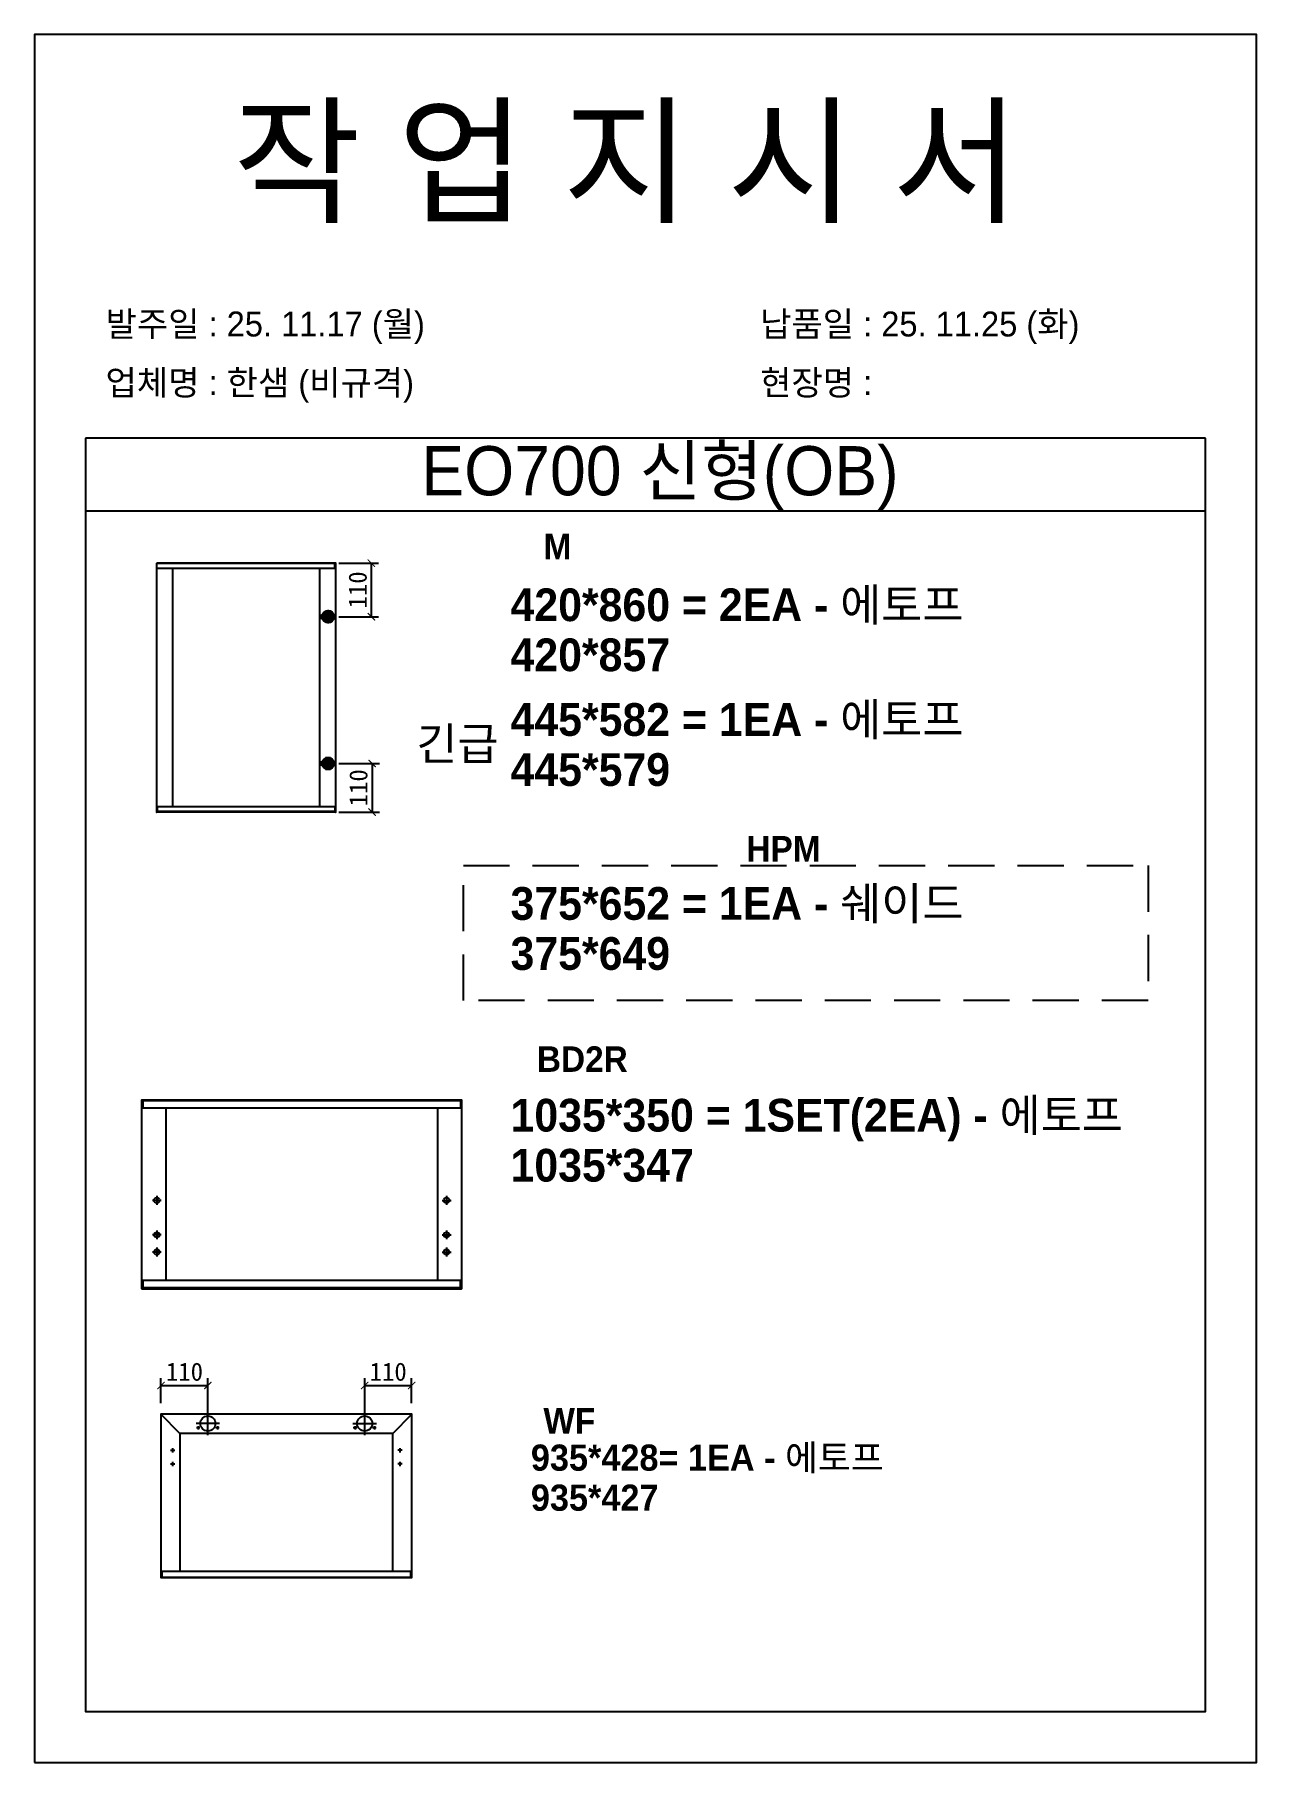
# Model space of a CAD drawing. Header units: millimetres. Extents: x -44117 to 256353, y -2095463 to 65325.
# Drawn here: x 117369 to 119049, y -475691 to -473315 of the extents above; entities that cross this region are included whole.
import ezdxf

# ---------------------------------------------------------------- set-up
doc = ezdxf.new("R2010")
doc.units = ezdxf.units.MM
doc.header["$LTSCALE"] = 10
doc.linetypes.add('HIDDEN', pattern=[9.525, 6.35, -3.175])
doc.layers.add('Layer1', color=7, linetype='Continuous', lineweight=70)
doc.styles.add('MtX_Gulim', font='')
doc.styles.get('MtX_Gulim').set_extended_font_data('Gulim', bold=True)
doc.dimstyles.new('ISO-25', dxfattribs={"dimtxt": 2.5, "dimasz": 2.5, "dimexe": 1, "dimexo": 1, "dimtad": 1, "dimtxsty": 'Standard', "dimblk": 'ARCHTICK', "dimcen": 2.5, "dimadec": 0, "dimazin": 0, "dimtfac": 1, "dimtmove": 0, "dimatfit": 3, "dimfxl": 0, "dimarcsym": 0})

msp = doc.modelspace()

# ---------------------------------------------------------------- texts
at = {"linetype": 'Continuous', "style": 'MtX_Gulim'}
for s, height, p in [('M', 35.04934, (118069.14404, -474036.69926)), ('HPM', 35.049344, (118348.00682, -474452.26218)), ('BD2R', 35.049344, (118060.0059, -474741.49698)), ('WF', 35.049344, (118068.9707, -475238.88343))]:
    msp.add_text(s, height=height, dxfattribs=at).set_placement(p)
at = {"attachment_point": 1}
for s, width, gutter_width, heights, insert, char_height in [('{\\fGulim|b0|i0|c129|p50;작 업 지 시 서}', 3307.3198183, 12.5, [-155.84554], (117642.09807, -473419.29091), 140), ('\\pt11;{\\fGulim|b0|i0|c129|p50;발주일 : 25. 11.17 (월)}', 3307.3198183, 12.5, [34.50412], (117466.88872, -473696.01133), 34.3), ('{\\fGulim|b0|i0|c129|p50;납품일 : 25. 11.25 (화)}', 3307.3198183, 12.5, [35.09023], (118366.8667, -473696.01133), 34.3), ('{\\fGulim|b0|i0|c129|p50;업체명 : 한샘 (비규격)}', 3307.3198183, 12.5, [36.11279], (117466.88872, -473776.66751), 34.3), ('{\\fGulim|b0|i0|c129|p50;현장명 : }', 3307.3198183, 12.5, [-38.2735], (118366.8667, -473776.66751), 34.3), ('{\\fGulim|b0|i0|c129|p50;EO700 신형(OB)}', 1597.0710432, 6.03612, [-85.06834], (117901.00239, -473881.08802), 67.6045736), ('{\\f굴림|b1|i0|c129|p50;420*860 = 2EA - 에토프}', 13607.1496112, 175, [-50.05952], (118023.72022, -474076.74513), 45), ('{\\f굴림|b1|i0|c129|p50;\\C1;420*857}', 13607.1496112, 175, [-46.25], (118023.72022, -474145.55499), 45), ('{\\f굴림|b1|i0|c129|p50;445*582 = 1EA - 에토프}', 13607.1496112, 175, [-50.05952], (118023.72022, -474234.51563), 45), ('{\\f굴림|b1|i0|c129|p50;\\C1;긴급}', 13607.1496112, 175, [-49.34524], (117894.20239, -474267.77158), 45), ('{\\f굴림|b1|i0|c129|p50;\\C1;445*579}', 13607.1496112, 175, [-46.25], (118023.72022, -474303.32549), 45), ('{\\f굴림|b1|i0|c129|p50;375*652 = 1EA - 쉐이드}', 13607.1496112, 175, [-50], (118023.72022, -474487.44375), 45), ('{\\f굴림|b1|i0|c129|p50;\\C1;375*649}', 13607.1496112, 175, [-46.25], (118023.72022, -474556.25361), 45), ('{\\f굴림|b1|i0|c129|p50;1035*350 = 1SET(2EA) - 에토프}', 13607.1496112, 175, [-56.36905], (118023.72022, -474778.63032), 45), ('{\\f굴림|b1|i0|c129|p50;\\C1;1035*347}', 13607.1496112, 175, [-46.25], (118023.72022, -474847.44018), 45), ('{\\f굴림|b1|i0|c129|p50;935*428= 1EA - 에토프}', 10885.719689, 140, [-40.04762], (118051.67307, -475253.96999), 36), ('{\\f굴림|b1|i0|c129|p50;\\C1;935*427}', 10885.719689, 140, [-37], (118051.67307, -475309.01788), 36)]:
    msp.add_mtext_dynamic_manual_height_columns(s, width=width, gutter_width=gutter_width, heights=heights, dxfattribs=dict(at, insert=insert, char_height=char_height))

# ---------------------------------------------------------------- blocks, each defined once
blk = doc.blocks.new('_ArchTick')
at = {"color": 0, "linetype": 'ByBlock', "const_width": 0.15}
blk.add_lwpolyline([(-0.5, -0.5), (0.5, 0.5)], dxfattribs=at)
blk = doc.blocks.new('*D3965')
at = {"color": 0, "lineweight": -2}
for p, q in [((117787.8, -474042), (117842.4, -474042)), ((117832.4, -474115.6), (117832.4, -474042)), ((117787.8, -474115.6), (117842.4, -474115.6))]:
    blk.add_line(p, q, dxfattribs=at)
at = {"layer": 'Defpoints', "color": 0}
for p in [(117772.8, -474042), (117832.4, -474042), (117772.8, -474115.6)]:
    blk.add_point(p, dxfattribs=at)
at = {"color": 0, "lineweight": -2, "xscale": 10, "yscale": 10, "zscale": 10}
for p, rotation in [((117832.4, -474042), 90), ((117832.4, -474115.6), 270)]:
    blk.add_blockref('_ArchTick', p, dxfattribs=dict(at, rotation=rotation))
at = {"color": 0, "insert": (117813.7, -474078.8), "char_height": 25, "attachment_point": 5, "rotation": 90}
blk.add_mtext('110', dxfattribs=at)
blk = doc.blocks.new('*D3966')
at = {"color": 0, "lineweight": -2}
for p, q in [((117787.8, -474317.5), (117843.4, -474317.5)), ((117833.4, -474317.5), (117833.4, -474384.3)), ((117787.8, -474384.3), (117843.4, -474384.3))]:
    blk.add_line(p, q, dxfattribs=at)
at = {"layer": 'Defpoints', "color": 0}
for p in [(117772.8, -474317.5), (117772.8, -474384.3), (117833.4, -474384.3)]:
    blk.add_point(p, dxfattribs=at)
at = {"color": 0, "lineweight": -2, "xscale": 10, "yscale": 10, "zscale": 10}
for p, rotation in [((117833.4, -474317.5), 90), ((117833.4, -474384.3), 270)]:
    blk.add_blockref('_ArchTick', p, dxfattribs=dict(at, rotation=rotation))
at = {"color": 0, "insert": (117814.7, -474350.9), "char_height": 25, "attachment_point": 5, "rotation": 90}
blk.add_mtext('110', dxfattribs=at)
blk = doc.blocks.new('*D3967')
at = {"color": 0, "lineweight": -2}
for p, q in [((117543.1, -475197.3), (117543.1, -475162.8)), ((117543.1, -475172.8), (117607.6, -475172.8)), ((117607.6, -475210.1), (117607.6, -475162.8))]:
    blk.add_line(p, q, dxfattribs=at)
at = {"layer": 'Defpoints', "color": 0}
for p in [(117607.6, -475172.8), (117543.1, -475212.3), (117607.6, -475225.1)]:
    blk.add_point(p, dxfattribs=at)
at = {"color": 0, "lineweight": -2, "xscale": 10, "yscale": 10, "zscale": 10, "rotation": 180}
blk.add_blockref('_ArchTick', (117543.1, -475172.8), dxfattribs=at)
at = {"color": 0, "lineweight": -2, "xscale": 10, "yscale": 10, "zscale": 10}
blk.add_blockref('_ArchTick', (117607.6, -475172.8), dxfattribs=at)
at = {"color": 0, "insert": (117575.4, -475154), "char_height": 25, "attachment_point": 5}
blk.add_mtext('110', dxfattribs=at)
blk = doc.blocks.new('*D3968')
at = {"color": 0, "lineweight": -2}
for p, q in [((117823.2, -475210.1), (117823.2, -475162.8)), ((117823.2, -475172.8), (117887.7, -475172.8)), ((117887.7, -475197.3), (117887.7, -475162.8))]:
    blk.add_line(p, q, dxfattribs=at)
at = {"layer": 'Defpoints', "color": 0}
for p in [(117887.7, -475172.8), (117887.7, -475212.3), (117823.2, -475225.1)]:
    blk.add_point(p, dxfattribs=at)
at = {"color": 0, "lineweight": -2, "xscale": 10, "yscale": 10, "zscale": 10, "rotation": 180}
blk.add_blockref('_ArchTick', (117823.2, -475172.8), dxfattribs=at)
at = {"color": 0, "lineweight": -2, "xscale": 10, "yscale": 10, "zscale": 10}
blk.add_blockref('_ArchTick', (117887.7, -475172.8), dxfattribs=at)
at = {"color": 0, "insert": (117855.5, -475154), "char_height": 25, "attachment_point": 5}
blk.add_mtext('110', dxfattribs=at)

# ---------------------------------------------------------------- dimensions: what is measured, and where the dimension line sits
for base, p1, p2, picture, middle in [((117832.44743, -474041.9657), (117772.83365, -474115.58218), (117772.83365, -474041.9657), '*D3965', (117813.69743, -474078.77394)), ((117833.4009, -474384.34452), (117772.83365, -474317.46014), (117772.83365, -474384.34452), '*D3966', (117814.6509, -474350.90233))]:
    dim = msp.add_linear_dim(base=base, p1=p1, p2=p2, angle=90, text='110', dimstyle='ISO-25', override={"dimscale": 10, "dimasz": 1, "dimexo": 1.5, "dimtxsty": 'Standard'})
    dim.commit()
    dim.dimension.update_dxf_attribs({"geometry": picture, "text_midpoint": middle})
for base, p1, p2, picture, middle in [((117607.6494, -475172.7531), (117543.12935, -475212.3335), (117607.6494, -475225.05993), '*D3967', (117575.38937, -475154.0031)), ((117887.71922, -475172.7531), (117823.19918, -475225.05993), (117887.71922, -475212.3335), '*D3968', (117855.4592, -475154.0031))]:
    dim = msp.add_linear_dim(base=base, p1=p1, p2=p2, text='110', dimstyle='ISO-25', override={"dimscale": 10, "dimasz": 1, "dimexo": 1.5, "dimtxsty": 'Standard'})
    dim.commit()
    dim.dimension.update_dxf_attribs({"geometry": picture, "text_midpoint": middle})

# ---------------------------------------------------------------- linework, layer by layer
for p, q in [((118979.29147, -473870.29812), (117439.29147, -473870.29812)), ((118979.29147, -473970.29812), (117439.29147, -473970.29812)), ((117536.97099, -474042.21166), (117536.97099, -474384.09855)), ((117783.47164, -474042.65439), (117536.97099, -474042.65439)), ((117783.47164, -474049.34456), (117536.97099, -474049.34456)), ((117783.22567, -474041.9657), (117537.21696, -474041.9657)), ((117558.86159, -474048.85263), (117558.86159, -474376.96567)), ((117761.33507, -474376.96567), (117761.33507, -474049.34456)), ((117782.24183, -474049.34456), (117782.24183, -474041.9657)), ((117783.47164, -474384.09855), (117783.47164, -474042.21166)), ((117783.47164, -474376.96567), (117536.97099, -474376.96567)), ((117783.47164, -474383.65583), (117536.97099, -474383.65583)), ((117783.22567, -474384.34452), (117537.21696, -474384.34452)), ((117538.2008, -474384.34452), (117538.2008, -474376.96567)), ((117782.24183, -474376.96567), (117782.24183, -474384.34452)), ((117516.25793, -474780.84203), (117516.25793, -475039.2841)), ((117956.86833, -474781.5085), (117516.25793, -474781.5085)), ((117956.86833, -474791.5796), (117516.25793, -474791.5796)), ((117956.49807, -474780.47177), (117516.62819, -474780.47177)), ((117518.10923, -474780.47177), (117518.10923, -474791.5796)), ((117549.5814, -474791.5796), (117549.5814, -475028.54654)), ((117923.54485, -475028.54654), (117923.54485, -474791.5796)), ((117955.01702, -474780.47177), (117955.01702, -474791.5796)), ((117956.86833, -475039.2841), (117956.86833, -474780.84203)), ((117537.3628, -474912.0995), (117537.3628, -474924.31811)), ((117935.76346, -474912.0995), (117935.76346, -474924.31811)), ((117543.4721, -474918.2088), (117531.25349, -474918.2088)), ((117929.65416, -474918.2088), (117941.87276, -474918.2088)), ((117537.3628, -474959.49289), (117537.3628, -474971.71149)), ((117935.76346, -474959.49289), (117935.76346, -474971.71149)), ((117543.4721, -474965.60219), (117531.25349, -474965.60219)), ((117537.3628, -474983.18958), (117537.3628, -474995.40819)), ((117929.65416, -474965.60219), (117941.87276, -474965.60219)), ((117935.76346, -474983.18958), (117935.76346, -474995.40819)), ((117543.4721, -474989.29889), (117531.25349, -474989.29889)), ((117929.65416, -474989.29889), (117941.87276, -474989.29889)), ((117956.86833, -475028.54654), (117516.25793, -475028.54654)), ((117518.10923, -475028.54654), (117518.10923, -475039.65436)), ((117955.01702, -475039.65436), (117955.01702, -475028.54654)), ((117956.86833, -475038.61763), (117516.25793, -475038.61763)), ((117516.62819, -475039.65436), (117956.49807, -475039.65436)), ((117542.83338, -475212.3335), (117542.83338, -475436.67383)), ((117569.17413, -475238.67425), (117542.92007, -475212.12423)), ((117887.71922, -475212.03754), (117543.12935, -475212.03754)), ((117607.64939, -475241.20335), (117607.64939, -475208.91652)), ((117823.19918, -475241.20335), (117823.19918, -475208.91652)), ((117861.67443, -475238.67425), (117887.9285, -475212.12423)), ((117888.01518, -475436.67383), (117888.01518, -475212.3335)), ((117569.17413, -475238.67425), (117569.17413, -475428.68282)), ((117861.67443, -475238.67425), (117569.17413, -475238.67425)), ((117623.79281, -475225.05993), (117591.50598, -475225.05993)), ((117596.69874, -475230.9792), (117591.96333, -475230.9792)), ((117594.33104, -475228.61149), (117594.33104, -475233.34691)), ((117623.33546, -475230.9792), (117618.60004, -475230.9792)), ((117620.96775, -475228.61149), (117620.96775, -475233.34691)), ((117807.05576, -475225.05993), (117839.34259, -475225.05993)), ((117812.24853, -475230.9792), (117807.51312, -475230.9792)), ((117809.88083, -475228.61149), (117809.88083, -475233.34691)), ((117838.88525, -475230.9792), (117834.14983, -475230.9792)), ((117836.51754, -475228.61149), (117836.51754, -475233.34691)), ((117861.67443, -475428.09089), (117861.67443, -475238.67425)), ((117556.15175, -475261.75941), (117562.07101, -475261.75941)), ((117559.11138, -475258.79977), (117559.11138, -475264.71904)), ((117874.69683, -475261.75941), (117868.77756, -475261.75941)), ((117871.73719, -475258.79977), (117871.73719, -475264.71904)), ((117556.15175, -475280.70107), (117562.07101, -475280.70107)), ((117559.11138, -475277.74143), (117559.11138, -475283.6607)), ((117874.69683, -475280.70107), (117868.77756, -475280.70107)), ((117871.73719, -475277.74143), (117871.73719, -475283.6607)), ((117542.83338, -475428.09089), (117888.01518, -475428.09089)), ((117542.83338, -475436.1411), (117887.71922, -475436.1411)), ((117543.12935, -475436.96979), (117887.71922, -475436.96979)), ((117544.3132, -475428.09089), (117544.3132, -475436.96979)), ((117886.53536, -475436.96979), (117886.53536, -475428.09089))]:
    msp.add_line(p, q)
msp.add_lwpolyline([(117369.29147, -475691.1284), (119049.29147, -475691.1284), (119049.29147, -473315.1284), (117369.29147, -473315.1284)], close=True)
msp.add_lwpolyline([(117439.29147, -473870.29812), (117439.29147, -475621.1284), (118979.29147, -475621.1284), (118979.29147, -473870.29812)])
at = {"color": 1, "linetype": 'HIDDEN'}
msp.add_lwpolyline([(117958.83732, -474457.82505), (118900.31049, -474457.82505), (118900.31049, -474643.50298), (117958.83732, -474643.50298)], close=True, dxfattribs=at)
for centre, radius in [((117537.3628, -474918.2088), 3.70261), ((117935.76346, -474918.2088), 3.70261), ((117537.3628, -474965.60219), 3.70261), ((117935.76346, -474965.60219), 3.70261), ((117537.3628, -474989.29889), 3.70261), ((117935.76346, -474989.29889), 3.70261), ((117607.64939, -475225.05993), 10.35872), ((117823.19918, -475225.05993), 10.35872), ((117594.33104, -475230.9792), 0.94708), ((117620.96775, -475230.9792), 0.94708), ((117809.88083, -475230.9792), 0.94708), ((117836.51754, -475230.9792), 0.94708), ((117559.11138, -475261.75941), 0.88789), ((117871.73719, -475261.75941), 0.88789), ((117559.11138, -475280.70107), 0.88789), ((117871.73719, -475280.70107), 0.88789)]:
    msp.add_circle(centre, radius)
for centre, radius, start, end in [((117783.22567, -474042.21166), 0.24596, 0, 90), ((117537.21696, -474384.09856), 0.24596, 180, 270), ((117783.22567, -474384.09856), 0.24596, 270, 0), ((117516.62819, -474780.84203), 0.37026, 90, 180), ((117956.49807, -474780.84203), 0.37026, 0, 90), ((117516.62819, -475039.2841), 0.37026, 180, 270), ((117956.49807, -475039.2841), 0.37026, 270, 0), ((117543.12935, -475212.3335), 0.29596, 90, 180), ((117887.71922, -475212.3335), 0.29596, 0, 90), ((117543.12935, -475436.67383), 0.29596, 180, 270), ((117887.71922, -475436.67383), 0.29596, 270, 0)]:
    msp.add_arc(centre, radius, start, end)
at = {"layer": 'Layer1'}
for p, q in [((117772.83365, -474106.51698), (117772.83365, -474124.64738)), ((117772.83365, -474326.52534), (117772.83365, -474308.39494))]:
    msp.add_line(p, q, dxfattribs=at)
for points in [[(117781.89885, -474115.58218), (117763.76845, -474115.58218)], [(117781.89885, -474317.46014), (117763.76845, -474317.46014)]]:
    msp.add_lwpolyline(points, close=True, dxfattribs=at)
for centre in [(117772.83365, -474115.58218), (117772.83365, -474317.46014)]:
    msp.add_circle(centre, 6.04347, dxfattribs=at)

msp.set_redraw_order([(e.dxf.handle, doc.entitydb.next_handle()) for e in msp.query("TEXT MTEXT ATTDEF DIMENSION ARC_DIMENSION")])  # texts and dimensions are drawn at this point

doc.saveas('drawing.dxf')
